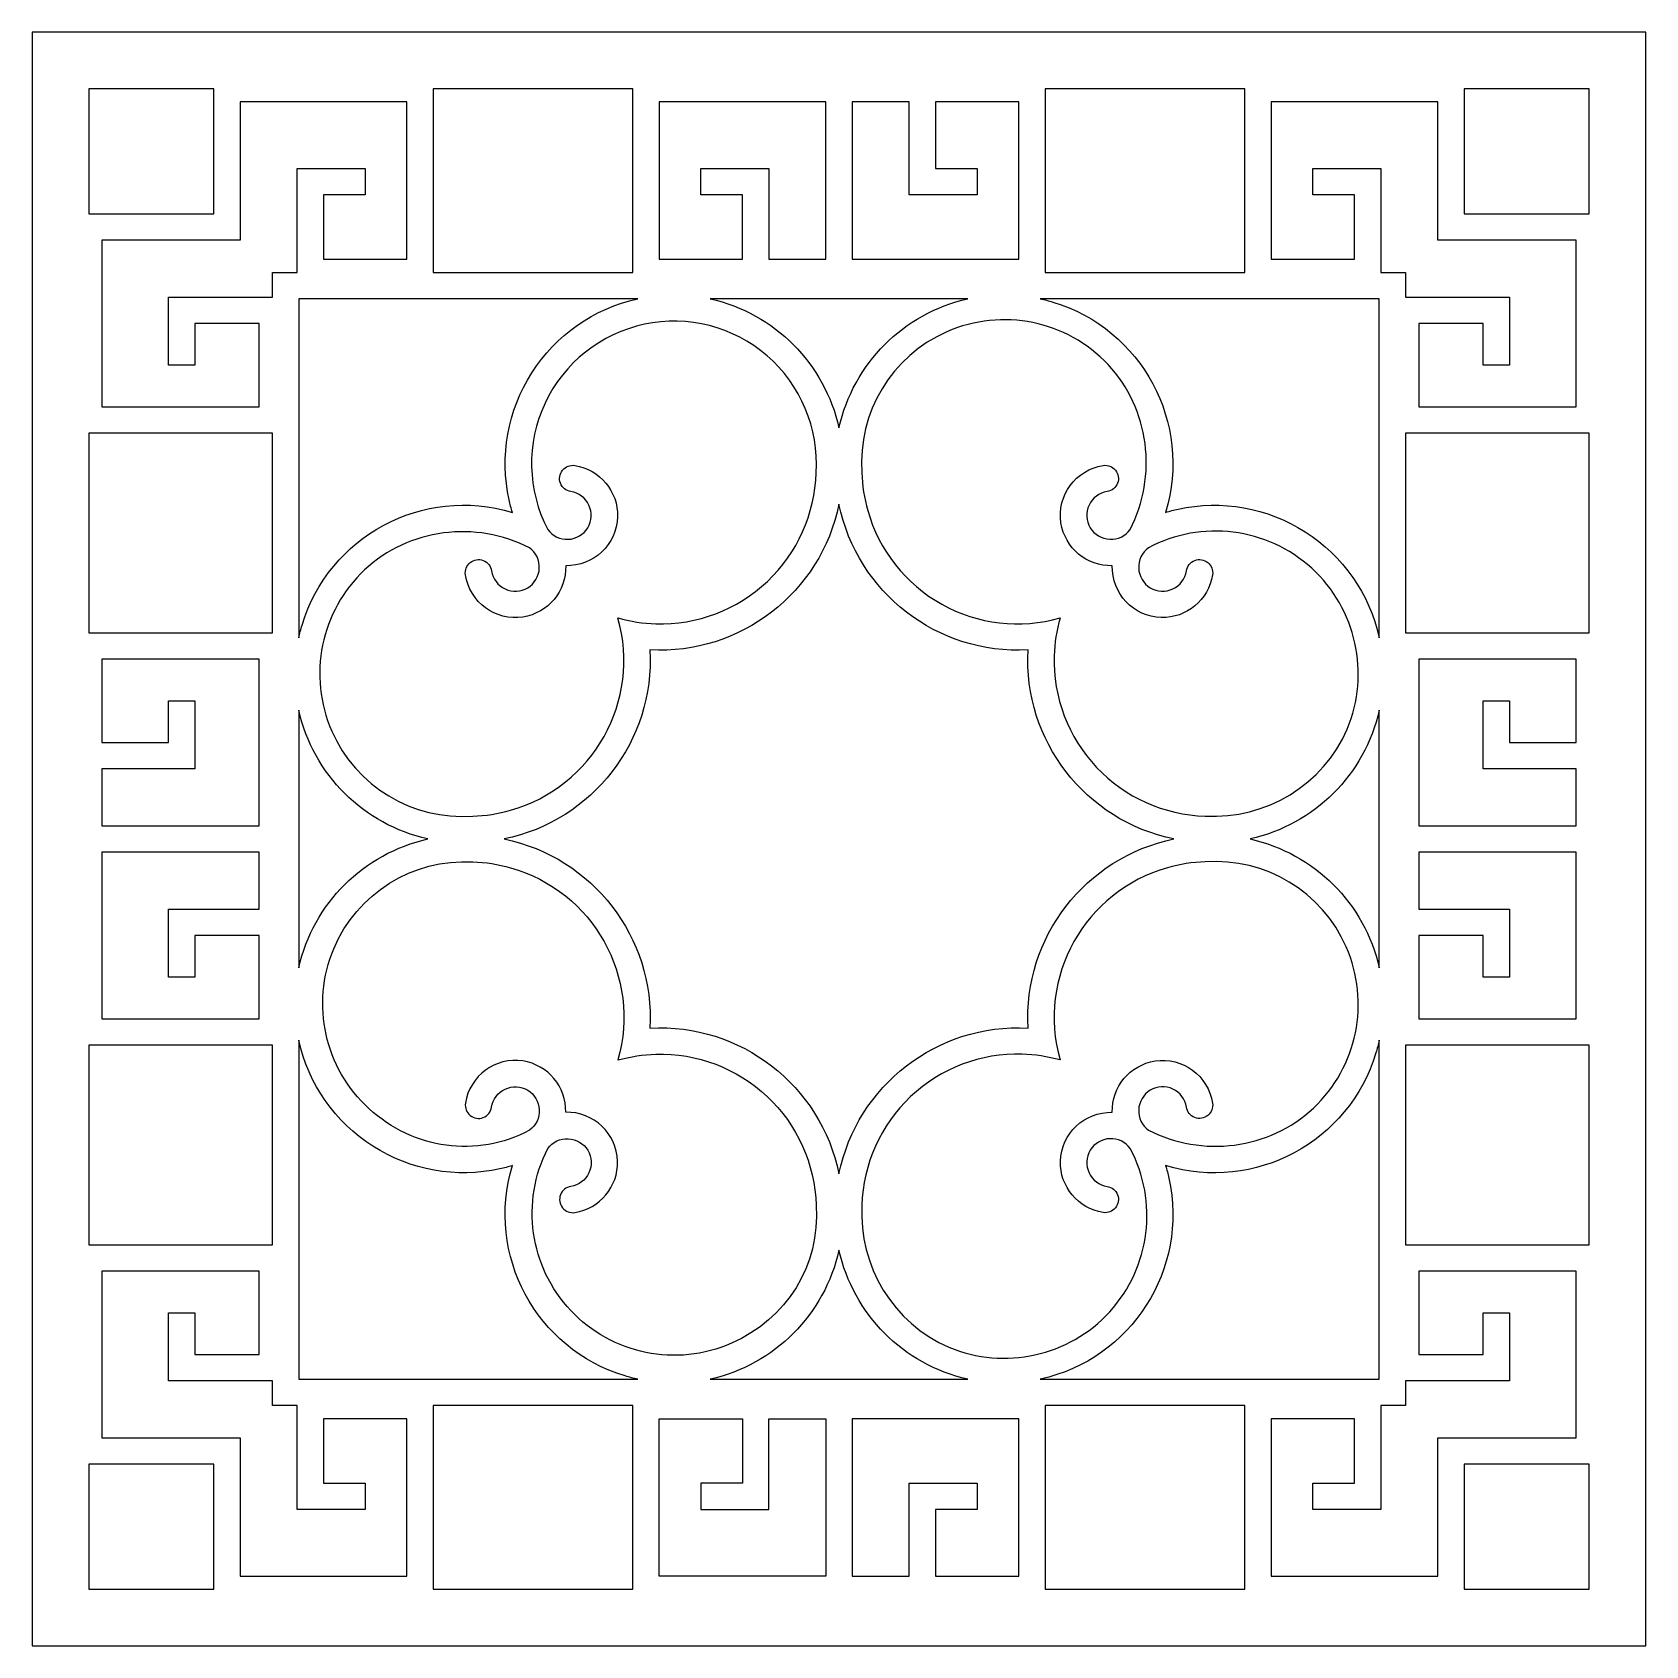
# Model space of a CAD drawing. Header units: centimetres. Extents: x -10.77 to -1.88, y 0.11 to 9.
import ezdxf

# ---------------------------------------------------------------- set-up
doc = ezdxf.new("R2010")
doc.units = ezdxf.units.CM
doc.header["$MEASUREMENT"] = 0
doc.layers.add('layer 1', color=7, linetype='Continuous')

msp = doc.modelspace()

# ---------------------------------------------------------------- linework, layer by layer
at = {"layer": 'layer 1', "color": 250}
for points, knots in [([(-10.77222, 9.00077), (-10.77222, 9.00077), (-1.87913, 9.00077), (-1.87913, 9.00077), (-1.87913, 9.00077), (-1.87913, 9.00077), (-1.87913, 0.10767), (-1.87913, 0.10767), (-1.87913, 0.10767), (-1.87913, 0.10767), (-10.77222, 0.10767), (-10.77222, 0.10767), (-10.77222, 0.10767), (-10.77222, 0.10767), (-10.77222, 9.00077), (-10.77222, 9.00077), (-10.77222, 9.00077), (-10.77222, 9.00077), (-10.77222, 9.00077), (-10.77222, 9.00077)], [0, 0, 0, 0, 0.1666667, 0.1666667, 0.1666667, 0.1666667, 0.3333333, 0.3333333, 0.3333333, 0.3333333, 0.5, 0.5, 0.5, 0.5, 0.6666667, 0.6666667, 0.6666667, 0.6666667, 1, 1, 1, 1]), ([(-9.77196, 8.00051), (-9.77196, 8.00051), (-10.46106, 8.00051), (-10.46106, 8.00051), (-10.46106, 8.00051), (-10.46106, 8.00051), (-10.46106, 8.68961), (-10.46106, 8.68961), (-10.46106, 8.68961), (-10.46106, 8.68961), (-9.77196, 8.68961), (-9.77196, 8.68961), (-9.77196, 8.68961), (-9.77196, 8.68961), (-9.77196, 8.00051), (-9.77196, 8.00051)], [0, 0, 0, 0, 0.2, 0.2, 0.2, 0.2, 0.4, 0.4, 0.4, 0.4, 0.6, 0.6, 0.6, 0.6, 1, 1, 1, 1]), ([(-7.46285, 7.67751), (-7.46285, 7.67751), (-8.56192, 7.67753), (-8.56192, 7.67753), (-8.56192, 7.67753), (-8.56192, 7.67753), (-8.56192, 8.68961), (-8.56192, 8.68961), (-8.56192, 8.68961), (-8.56192, 8.68961), (-7.46285, 8.68961), (-7.46285, 8.68961), (-7.46285, 8.68961), (-7.46285, 8.68961), (-7.46285, 7.67753), (-7.46285, 7.67753), (-7.46285, 7.67753), (-7.46285, 7.67753), (-7.46285, 7.67751), (-7.46285, 7.67751)], [0, 0, 0, 0, 0.1666667, 0.1666667, 0.1666667, 0.1666667, 0.3333333, 0.3333333, 0.3333333, 0.3333333, 0.5, 0.5, 0.5, 0.5, 0.6666667, 0.6666667, 0.6666667, 0.6666667, 1, 1, 1, 1]), ([(-4.08942, 7.67751), (-4.08942, 7.67751), (-5.1885, 7.67751), (-5.1885, 7.67751), (-5.1885, 7.67751), (-5.1885, 7.67751), (-5.1885, 8.68961), (-5.1885, 8.68961), (-5.1885, 8.68961), (-5.1885, 8.68961), (-4.08942, 8.68961), (-4.08942, 8.68961), (-4.08942, 8.68961), (-4.08942, 8.68961), (-4.08942, 7.67751), (-4.08942, 7.67751)], [0, 0, 0, 0, 0.2, 0.2, 0.2, 0.2, 0.4, 0.4, 0.4, 0.4, 0.6, 0.6, 0.6, 0.6, 1, 1, 1, 1]), ([(-2.87939, 8.00051), (-2.87939, 8.00051), (-2.87939, 8.68961), (-2.87939, 8.68961), (-2.87939, 8.68961), (-2.87939, 8.68961), (-2.19028, 8.68961), (-2.19028, 8.68961), (-2.19028, 8.68961), (-2.19028, 8.68961), (-2.19028, 8.00051), (-2.19028, 8.00051), (-2.19028, 8.00051), (-2.19028, 8.00051), (-2.87939, 8.00051), (-2.87939, 8.00051)], [0, 0, 0, 0, 0.2, 0.2, 0.2, 0.2, 0.4, 0.4, 0.4, 0.4, 0.6, 0.6, 0.6, 0.6, 1, 1, 1, 1]), ([(-9.44896, 7.5411), (-9.44896, 7.5411), (-10.02124, 7.5411), (-10.02124, 7.5411), (-10.02124, 7.5411), (-10.02124, 7.5411), (-10.02124, 7.16576), (-10.02124, 7.16576), (-10.02124, 7.16576), (-10.02124, 7.16576), (-9.87565, 7.16576), (-9.87565, 7.16576), (-9.87565, 7.16576), (-9.87565, 7.16576), (-9.87563, 7.3955), (-9.87563, 7.3955), (-9.87563, 7.3955), (-9.87563, 7.3955), (-9.52173, 7.3955), (-9.52173, 7.3955), (-9.52173, 7.3955), (-9.52173, 7.3955), (-9.52173, 6.93604), (-9.52173, 6.93604), (-9.52173, 6.93604), (-9.52173, 6.93604), (-10.38831, 6.93604), (-10.38831, 6.93604), (-10.38831, 6.93604), (-10.38831, 6.93604), (-10.38832, 7.85497), (-10.38832, 7.85497), (-10.38832, 7.85497), (-10.38832, 7.85497), (-9.6264, 7.85497), (-9.6264, 7.85497), (-9.6264, 7.85497), (-9.6264, 7.85497), (-9.6264, 8.61688), (-9.6264, 8.61688), (-9.6264, 8.61688), (-9.6264, 8.61688), (-8.70749, 8.61688), (-8.70749, 8.61688), (-8.70749, 8.61688), (-8.70749, 8.61688), (-8.70749, 7.75029), (-8.70749, 7.75029), (-8.70749, 7.75029), (-8.70749, 7.75029), (-9.16692, 7.75029), (-9.16692, 7.75029), (-9.16692, 7.75029), (-9.16692, 7.75029), (-9.16692, 8.10421), (-9.16692, 8.10421), (-9.16692, 8.10421), (-9.16692, 8.10421), (-8.9372, 8.10421), (-8.9372, 8.10421), (-8.9372, 8.10421), (-8.9372, 8.10421), (-8.9372, 8.2498), (-8.9372, 8.2498), (-8.9372, 8.2498), (-8.9372, 8.2498), (-9.31254, 8.2498), (-9.31254, 8.2498), (-9.31254, 8.2498), (-9.31254, 8.2498), (-9.31254, 7.67751), (-9.31254, 7.67751), (-9.31254, 7.67751), (-9.31254, 7.67751), (-9.44896, 7.67751), (-9.44896, 7.67751), (-9.44896, 7.67751), (-9.44896, 7.67751), (-9.44896, 7.5411), (-9.44896, 7.5411)], [0, 0, 0, 0, 0.047619, 0.047619, 0.047619, 0.047619, 0.0952381, 0.0952381, 0.0952381, 0.0952381, 0.1428571, 0.1428571, 0.1428571, 0.1428571, 0.1904762, 0.1904762, 0.1904762, 0.1904762, 0.2380952, 0.2380952, 0.2380952, 0.2380952, 0.2857143, 0.2857143, 0.2857143, 0.2857143, 0.3333333, 0.3333333, 0.3333333, 0.3333333, 0.3809524, 0.3809524, 0.3809524, 0.3809524, 0.4285714, 0.4285714, 0.4285714, 0.4285714, 0.4761905, 0.4761905, 0.4761905, 0.4761905, 0.5238095, 0.5238095, 0.5238095, 0.5238095, 0.5714286, 0.5714286, 0.5714286, 0.5714286, 0.6190476, 0.6190476, 0.6190476, 0.6190476, 0.6666667, 0.6666667, 0.6666667, 0.6666667, 0.7142857, 0.7142857, 0.7142857, 0.7142857, 0.7619048, 0.7619048, 0.7619048, 0.7619048, 0.8095238, 0.8095238, 0.8095238, 0.8095238, 0.8571429, 0.8571429, 0.8571429, 0.8571429, 0.9047619, 0.9047619, 0.9047619, 0.9047619, 1, 1, 1, 1]), ([(-6.85794, 7.75029), (-6.85794, 7.75029), (-7.31729, 7.75029), (-7.31729, 7.75029), (-7.31729, 7.75029), (-7.31729, 7.75029), (-7.31729, 8.61688), (-7.31729, 8.61688), (-7.31729, 8.61688), (-7.31729, 8.61688), (-6.39846, 8.61688), (-6.39846, 8.61688), (-6.39846, 8.61688), (-6.39846, 8.61688), (-6.39846, 7.75029), (-6.39846, 7.75029), (-6.39846, 7.75029), (-6.39846, 7.75029), (-6.71233, 7.75029), (-6.71233, 7.75029), (-6.71233, 7.75029), (-6.71233, 7.75029), (-6.71233, 8.2498), (-6.71233, 8.2498), (-6.71233, 8.2498), (-6.71233, 8.2498), (-7.0876, 8.2498), (-7.0876, 8.2498), (-7.0876, 8.2498), (-7.0876, 8.2498), (-7.0876, 8.10421), (-7.0876, 8.10421), (-7.0876, 8.10421), (-7.0876, 8.10421), (-6.85794, 8.10421), (-6.85794, 8.10421), (-6.85794, 8.10421), (-6.85794, 8.10421), (-6.85794, 7.75029), (-6.85794, 7.75029)], [0, 0, 0, 0, 0.0909091, 0.0909091, 0.0909091, 0.0909091, 0.1818182, 0.1818182, 0.1818182, 0.1818182, 0.2727273, 0.2727273, 0.2727273, 0.2727273, 0.3636364, 0.3636364, 0.3636364, 0.3636364, 0.4545455, 0.4545455, 0.4545455, 0.4545455, 0.5454545, 0.5454545, 0.5454545, 0.5454545, 0.6363636, 0.6363636, 0.6363636, 0.6363636, 0.7272727, 0.7272727, 0.7272727, 0.7272727, 0.8181818, 0.8181818, 0.8181818, 0.8181818, 1, 1, 1, 1]), ([(-5.79341, 8.61691), (-5.79341, 8.61691), (-5.33406, 8.61688), (-5.33406, 8.61688), (-5.33406, 8.61688), (-5.33406, 8.61688), (-5.33406, 7.75029), (-5.33406, 7.75029), (-5.33406, 7.75029), (-5.33406, 7.75029), (-6.25288, 7.75029), (-6.25288, 7.75029), (-6.25288, 7.75029), (-6.25288, 7.75029), (-6.25288, 8.61688), (-6.25288, 8.61688), (-6.25288, 8.61688), (-6.25288, 8.61688), (-5.939, 8.61688), (-5.939, 8.61688), (-5.939, 8.61688), (-5.939, 8.61688), (-5.939, 8.10421), (-5.939, 8.10421), (-5.939, 8.10421), (-5.939, 8.10421), (-5.56375, 8.10421), (-5.56375, 8.10421), (-5.56375, 8.10421), (-5.56375, 8.10421), (-5.56375, 8.2498), (-5.56375, 8.2498), (-5.56375, 8.2498), (-5.56375, 8.2498), (-5.79341, 8.2498), (-5.79341, 8.2498), (-5.79341, 8.2498), (-5.79341, 8.2498), (-5.79341, 8.61691), (-5.79341, 8.61691)], [0, 0, 0, 0, 0.0909091, 0.0909091, 0.0909091, 0.0909091, 0.1818182, 0.1818182, 0.1818182, 0.1818182, 0.2727273, 0.2727273, 0.2727273, 0.2727273, 0.3636364, 0.3636364, 0.3636364, 0.3636364, 0.4545455, 0.4545455, 0.4545455, 0.4545455, 0.5454545, 0.5454545, 0.5454545, 0.5454545, 0.6363636, 0.6363636, 0.6363636, 0.6363636, 0.7272727, 0.7272727, 0.7272727, 0.7272727, 0.8181818, 0.8181818, 0.8181818, 0.8181818, 1, 1, 1, 1]), ([(-3.20239, 7.54109), (-3.20239, 7.54109), (-3.20239, 7.67751), (-3.20239, 7.67751), (-3.20239, 7.67751), (-3.20239, 7.67751), (-3.33881, 7.67751), (-3.33881, 7.67751), (-3.33881, 7.67751), (-3.33881, 7.67751), (-3.33881, 8.2498), (-3.33881, 8.2498), (-3.33881, 8.2498), (-3.33881, 8.2498), (-3.71413, 8.2498), (-3.71413, 8.2498), (-3.71413, 8.2498), (-3.71413, 8.2498), (-3.71413, 8.10421), (-3.71413, 8.10421), (-3.71413, 8.10421), (-3.71413, 8.10421), (-3.4844, 8.10421), (-3.4844, 8.10421), (-3.4844, 8.10421), (-3.4844, 8.10421), (-3.4844, 7.75029), (-3.4844, 7.75029), (-3.4844, 7.75029), (-3.4844, 7.75029), (-3.94386, 7.75029), (-3.94386, 7.75029), (-3.94386, 7.75029), (-3.94386, 7.75029), (-3.94386, 8.61688), (-3.94386, 8.61688), (-3.94386, 8.61688), (-3.94386, 8.61688), (-3.02494, 8.61688), (-3.02494, 8.61688), (-3.02494, 8.61688), (-3.02494, 8.61688), (-3.02494, 7.85495), (-3.02494, 7.85495), (-3.02494, 7.85495), (-3.02494, 7.85495), (-2.26302, 7.85497), (-2.26302, 7.85497), (-2.26302, 7.85497), (-2.26302, 7.85497), (-2.26303, 6.93604), (-2.26303, 6.93604), (-2.26303, 6.93604), (-2.26303, 6.93604), (-3.12961, 6.93604), (-3.12961, 6.93604), (-3.12961, 6.93604), (-3.12961, 6.93604), (-3.12961, 7.3955), (-3.12961, 7.3955), (-3.12961, 7.3955), (-3.12961, 7.3955), (-2.77569, 7.3955), (-2.77569, 7.3955), (-2.77569, 7.3955), (-2.77569, 7.3955), (-2.77569, 7.16576), (-2.77569, 7.16576), (-2.77569, 7.16576), (-2.77569, 7.16576), (-2.6301, 7.16576), (-2.6301, 7.16576), (-2.6301, 7.16576), (-2.6301, 7.16576), (-2.6301, 7.54109), (-2.6301, 7.54109), (-2.6301, 7.54109), (-2.6301, 7.54109), (-3.20239, 7.54109), (-3.20239, 7.54109)], [0, 0, 0, 0, 0.047619, 0.047619, 0.047619, 0.047619, 0.0952381, 0.0952381, 0.0952381, 0.0952381, 0.1428571, 0.1428571, 0.1428571, 0.1428571, 0.1904762, 0.1904762, 0.1904762, 0.1904762, 0.2380952, 0.2380952, 0.2380952, 0.2380952, 0.2857143, 0.2857143, 0.2857143, 0.2857143, 0.3333333, 0.3333333, 0.3333333, 0.3333333, 0.3809524, 0.3809524, 0.3809524, 0.3809524, 0.4285714, 0.4285714, 0.4285714, 0.4285714, 0.4761905, 0.4761905, 0.4761905, 0.4761905, 0.5238095, 0.5238095, 0.5238095, 0.5238095, 0.5714286, 0.5714286, 0.5714286, 0.5714286, 0.6190476, 0.6190476, 0.6190476, 0.6190476, 0.6666667, 0.6666667, 0.6666667, 0.6666667, 0.7142857, 0.7142857, 0.7142857, 0.7142857, 0.7619048, 0.7619048, 0.7619048, 0.7619048, 0.8095238, 0.8095238, 0.8095238, 0.8095238, 0.8571429, 0.8571429, 0.8571429, 0.8571429, 0.9047619, 0.9047619, 0.9047619, 0.9047619, 1, 1, 1, 1]), ([(-7.43529, 7.53192), (-7.6764, 7.47866), (-7.88646, 7.33179), (-8.01928, 7.12363), (-8.01928, 7.12363), (-8.1521, 6.91547), (-8.19705, 6.66423), (-8.14377, 6.42312), (-8.14377, 6.42312), (-8.13867, 6.4), (-8.13269, 6.37708), (-8.12586, 6.35441), (-8.12586, 6.35441), (-8.6182, 6.50268), (-9.13719, 6.2249), (-9.2855, 5.73257), (-9.2855, 5.73257), (-9.29232, 5.70988), (-9.29828, 5.68694), (-9.30338, 5.6638), (-9.30338, 5.6638), (-9.30338, 5.6638), (-9.30338, 7.53193), (-9.30338, 7.53193), (-9.30338, 7.53193), (-9.30338, 7.53193), (-7.43529, 7.53193), (-7.43529, 7.53193), (-7.43529, 7.53193), (-7.43529, 7.53193), (-7.43529, 7.53192), (-7.43529, 7.53192)], [0, 0, 0, 0, 0.1111111, 0.1111111, 0.1111111, 0.1111111, 0.2222222, 0.2222222, 0.2222222, 0.2222222, 0.3333333, 0.3333333, 0.3333333, 0.3333333, 0.4444444, 0.4444444, 0.4444444, 0.4444444, 0.5555556, 0.5555556, 0.5555556, 0.5555556, 0.6666667, 0.6666667, 0.6666667, 0.6666667, 0.7777778, 0.7777778, 0.7777778, 0.7777778, 1, 1, 1, 1]), ([(-7.03494, 7.53193), (-7.03494, 7.53193), (-5.61643, 7.53193), (-5.61643, 7.53193), (-5.61643, 7.53193), (-5.97058, 7.45129), (-6.24659, 7.17445), (-6.32569, 6.81995), (-6.32569, 6.81995), (-6.40499, 7.1744), (-6.68076, 7.45145), (-7.03494, 7.53193)], [0, 0, 0, 0, 0.25, 0.25, 0.25, 0.25, 0.5, 0.5, 0.5, 0.5, 1, 1, 1, 1]), ([(-5.10749, 5.77236), (-5.32641, 5.71025), (-5.56105, 5.73765), (-5.75977, 5.84853), (-5.75977, 5.84853), (-5.95849, 5.95942), (-6.10532, 6.14575), (-6.16744, 6.36468), (-6.16744, 6.36468), (-6.18666, 6.4326), (-6.19743, 6.50266), (-6.19949, 6.57322), (-6.19949, 6.57322), (-6.22337, 6.90519), (-6.03575, 7.21625), (-5.73098, 7.34998), (-5.73098, 7.34998), (-5.4262, 7.48371), (-5.07025, 7.41116), (-4.84213, 7.16881), (-4.84213, 7.16881), (-4.61401, 6.92646), (-4.56889, 6.55571), (-4.7208, 6.25958), (-4.7208, 6.25958), (-4.74701, 6.22408), (-4.7892, 6.20398), (-4.83329, 6.206), (-4.83329, 6.206), (-4.87738, 6.20801), (-4.91775, 6.23221), (-4.94061, 6.26996), (-4.94061, 6.26996), (-4.96347, 6.30771), (-4.96599, 6.35438), (-4.94734, 6.39438), (-4.94734, 6.39438), (-4.92869, 6.43438), (-4.89095, 6.46251), (-4.84734, 6.46928), (-4.84734, 6.46928), (-4.82163, 6.47323), (-4.79998, 6.4906), (-4.79056, 6.51485), (-4.79056, 6.51485), (-4.78113, 6.53909), (-4.78535, 6.56652), (-4.80163, 6.58681), (-4.80163, 6.58681), (-4.81791, 6.60709), (-4.84377, 6.61716), (-4.86948, 6.6132), (-4.86948, 6.6132), (-5.02133, 6.58971), (-5.12548, 6.44796), (-5.10207, 6.2961), (-5.10207, 6.2961), (-5.0802, 6.15775), (-4.95957, 6.05696), (-4.81954, 6.06036), (-4.81954, 6.06036), (-4.82362, 5.90676), (-4.70283, 5.77891), (-4.54924, 5.77471), (-4.54924, 5.77471), (-4.4092, 5.77139), (-4.2884, 5.87204), (-4.2667, 6.01042), (-4.2667, 6.01042), (-4.26275, 6.03613), (-4.27281, 6.062), (-4.2931, 6.07827), (-4.2931, 6.07827), (-4.31339, 6.09455), (-4.34083, 6.09877), (-4.36507, 6.08934), (-4.36507, 6.08934), (-4.3893, 6.0799), (-4.40667, 6.05827), (-4.41061, 6.03256), (-4.41061, 6.03256), (-4.41727, 5.98893), (-4.44524, 5.95149), (-4.48518, 5.93272), (-4.48518, 5.93272), (-4.52513, 5.91396), (-4.57212, 5.91652), (-4.60995, 5.93925), (-4.60995, 5.93925), (-4.64781, 5.96198), (-4.67182, 6.00211), (-4.67396, 6.04621), (-4.67396, 6.04621), (-4.6761, 6.09032), (-4.65579, 6.13281), (-4.62032, 6.15911), (-4.62032, 6.15911), (-4.32664, 6.31572), (-3.96618, 6.27054), (-3.72022, 6.04631), (-3.72022, 6.04631), (-3.47427, 5.82207), (-3.39605, 5.46731), (-3.52491, 5.16045), (-3.52491, 5.16045), (-3.65378, 4.85357), (-3.97429, 4.66181), (-4.3066, 4.68041), (-4.3066, 4.68041), (-4.53407, 4.68694), (-4.74962, 4.78357), (-4.90584, 4.94903), (-4.90584, 4.94903), (-5.06206, 5.1145), (-5.14612, 5.33633), (-5.13957, 5.5638), (-5.13957, 5.5638), (-5.13754, 5.63436), (-5.12678, 5.70441), (-5.10756, 5.77232), (-5.10756, 5.77232), (-5.10756, 5.77232), (-5.10749, 5.77236), (-5.10749, 5.77236)], [0, 0, 0, 0, 0.03125, 0.03125, 0.03125, 0.03125, 0.0625, 0.0625, 0.0625, 0.0625, 0.09375, 0.09375, 0.09375, 0.09375, 0.125, 0.125, 0.125, 0.125, 0.15625, 0.15625, 0.15625, 0.15625, 0.1875, 0.1875, 0.1875, 0.1875, 0.21875, 0.21875, 0.21875, 0.21875, 0.25, 0.25, 0.25, 0.25, 0.28125, 0.28125, 0.28125, 0.28125, 0.3125, 0.3125, 0.3125, 0.3125, 0.34375, 0.34375, 0.34375, 0.34375, 0.375, 0.375, 0.375, 0.375, 0.40625, 0.40625, 0.40625, 0.40625, 0.4375, 0.4375, 0.4375, 0.4375, 0.46875, 0.46875, 0.46875, 0.46875, 0.5, 0.5, 0.5, 0.5, 0.53125, 0.53125, 0.53125, 0.53125, 0.5625, 0.5625, 0.5625, 0.5625, 0.59375, 0.59375, 0.59375, 0.59375, 0.625, 0.625, 0.625, 0.625, 0.65625, 0.65625, 0.65625, 0.65625, 0.6875, 0.6875, 0.6875, 0.6875, 0.71875, 0.71875, 0.71875, 0.71875, 0.75, 0.75, 0.75, 0.75, 0.78125, 0.78125, 0.78125, 0.78125, 0.8125, 0.8125, 0.8125, 0.8125, 0.84375, 0.84375, 0.84375, 0.84375, 0.875, 0.875, 0.875, 0.875, 0.90625, 0.90625, 0.90625, 0.90625, 0.9375, 0.9375, 0.9375, 0.9375, 1, 1, 1, 1]), ([(-5.2161, 7.53193), (-5.2161, 7.53193), (-3.34796, 7.53193), (-3.34796, 7.53193), (-3.34796, 7.53193), (-3.34796, 7.53193), (-3.34797, 5.66383), (-3.34797, 5.66383), (-3.34797, 5.66383), (-3.40123, 5.90493), (-3.54809, 6.115), (-3.75625, 6.24782), (-3.75625, 6.24782), (-3.9644, 6.38064), (-4.21564, 6.42559), (-4.45674, 6.37232), (-4.45674, 6.37232), (-4.47989, 6.36722), (-4.50283, 6.36125), (-4.52553, 6.35441), (-4.52553, 6.35441), (-4.37725, 6.84673), (-4.65497, 7.36569), (-5.14725, 7.51406), (-5.14725, 7.51406), (-5.16998, 7.52085), (-5.19294, 7.52681), (-5.2161, 7.53193), (-5.2161, 7.53193), (-5.2161, 7.53193), (-5.2161, 7.53193), (-5.2161, 7.53193)], [0, 0, 0, 0, 0.1111111, 0.1111111, 0.1111111, 0.1111111, 0.2222222, 0.2222222, 0.2222222, 0.2222222, 0.3333333, 0.3333333, 0.3333333, 0.3333333, 0.4444444, 0.4444444, 0.4444444, 0.4444444, 0.5555556, 0.5555556, 0.5555556, 0.5555556, 0.6666667, 0.6666667, 0.6666667, 0.6666667, 0.7777778, 0.7777778, 0.7777778, 0.7777778, 1, 1, 1, 1]), ([(-7.54379, 5.77232), (-7.4145, 5.31641), (-7.68033, 4.84171), (-8.13624, 4.71241), (-8.13624, 4.71241), (-8.20416, 4.69323), (-8.2742, 4.68248), (-8.34475, 4.68041), (-8.34475, 4.68041), (-8.6767, 4.65656), (-8.98774, 4.84421), (-9.12144, 5.14899), (-9.12144, 5.14899), (-9.25515, 5.45376), (-9.18258, 5.80969), (-8.94022, 6.0378), (-8.94022, 6.0378), (-8.69788, 6.2659), (-8.32713, 6.31101), (-8.031, 6.15911), (-8.031, 6.15911), (-7.9955, 6.13289), (-7.9754, 6.09069), (-7.97743, 6.0466), (-7.97743, 6.0466), (-7.97945, 6.00251), (-8.00364, 5.96214), (-8.0414, 5.93929), (-8.0414, 5.93929), (-8.07916, 5.91643), (-8.12583, 5.9139), (-8.16582, 5.93255), (-8.16582, 5.93255), (-8.20583, 5.9512), (-8.23395, 5.98894), (-8.24072, 6.03256), (-8.24072, 6.03256), (-8.24467, 6.05827), (-8.26205, 6.07992), (-8.2863, 6.08934), (-8.2863, 6.08934), (-8.31055, 6.09877), (-8.33798, 6.09454), (-8.35826, 6.07825), (-8.35826, 6.07825), (-8.37855, 6.06197), (-8.38861, 6.03612), (-8.38464, 6.01041), (-8.38464, 6.01041), (-8.36116, 5.85856), (-8.21941, 5.75442), (-8.06754, 5.77782), (-8.06754, 5.77782), (-7.9292, 5.7997), (-7.82841, 5.92034), (-7.83181, 6.06036), (-7.83181, 6.06036), (-7.67822, 6.05629), (-7.55038, 6.17706), (-7.54613, 6.33064), (-7.54613, 6.33064), (-7.54282, 6.47068), (-7.64345, 6.59148), (-7.78184, 6.6132), (-7.78184, 6.6132), (-7.80755, 6.61716), (-7.83343, 6.60709), (-7.84971, 6.5868), (-7.84971, 6.5868), (-7.86599, 6.56651), (-7.87021, 6.53908), (-7.86078, 6.51483), (-7.86078, 6.51483), (-7.85134, 6.49058), (-7.82972, 6.47322), (-7.80401, 6.46928), (-7.80401, 6.46928), (-7.76037, 6.46261), (-7.72293, 6.43465), (-7.70417, 6.3947), (-7.70417, 6.3947), (-7.6854, 6.35476), (-7.68797, 6.30777), (-7.7107, 6.26993), (-7.7107, 6.26993), (-7.73344, 6.23209), (-7.77356, 6.20808), (-7.81766, 6.20594), (-7.81766, 6.20594), (-7.86177, 6.20381), (-7.90425, 6.22411), (-7.93055, 6.25958), (-7.93055, 6.25958), (-8.04448, 6.47684), (-8.05017, 6.7349), (-7.94595, 6.95698), (-7.94595, 6.95698), (-7.84172, 7.17905), (-7.63789, 7.33993), (-7.39798, 7.39113), (-7.39798, 7.39113), (-7.15804, 7.44234), (-6.90796, 7.37828), (-6.72218, 7.21805), (-6.72218, 7.21805), (-6.5364, 7.05781), (-6.43643, 6.81812), (-6.45186, 6.57326), (-6.45186, 6.57326), (-6.45839, 6.3458), (-6.55503, 6.13025), (-6.7205, 5.97404), (-6.7205, 5.97404), (-6.88597, 5.81783), (-7.1078, 5.73378), (-7.33526, 5.74033), (-7.33526, 5.74033), (-7.40582, 5.74237), (-7.47587, 5.75312), (-7.54378, 5.77234), (-7.54378, 5.77234), (-7.54378, 5.77234), (-7.54379, 5.77232), (-7.54379, 5.77232)], [0, 0, 0, 0, 0.03125, 0.03125, 0.03125, 0.03125, 0.0625, 0.0625, 0.0625, 0.0625, 0.09375, 0.09375, 0.09375, 0.09375, 0.125, 0.125, 0.125, 0.125, 0.15625, 0.15625, 0.15625, 0.15625, 0.1875, 0.1875, 0.1875, 0.1875, 0.21875, 0.21875, 0.21875, 0.21875, 0.25, 0.25, 0.25, 0.25, 0.28125, 0.28125, 0.28125, 0.28125, 0.3125, 0.3125, 0.3125, 0.3125, 0.34375, 0.34375, 0.34375, 0.34375, 0.375, 0.375, 0.375, 0.375, 0.40625, 0.40625, 0.40625, 0.40625, 0.4375, 0.4375, 0.4375, 0.4375, 0.46875, 0.46875, 0.46875, 0.46875, 0.5, 0.5, 0.5, 0.5, 0.53125, 0.53125, 0.53125, 0.53125, 0.5625, 0.5625, 0.5625, 0.5625, 0.59375, 0.59375, 0.59375, 0.59375, 0.625, 0.625, 0.625, 0.625, 0.65625, 0.65625, 0.65625, 0.65625, 0.6875, 0.6875, 0.6875, 0.6875, 0.71875, 0.71875, 0.71875, 0.71875, 0.75, 0.75, 0.75, 0.75, 0.78125, 0.78125, 0.78125, 0.78125, 0.8125, 0.8125, 0.8125, 0.8125, 0.84375, 0.84375, 0.84375, 0.84375, 0.875, 0.875, 0.875, 0.875, 0.90625, 0.90625, 0.90625, 0.90625, 0.9375, 0.9375, 0.9375, 0.9375, 1, 1, 1, 1]), ([(-9.44896, 6.79049), (-9.44896, 6.79049), (-9.44896, 5.6914), (-9.44896, 5.6914), (-9.44896, 5.6914), (-9.44896, 5.6914), (-10.46106, 5.6914), (-10.46106, 5.6914), (-10.46106, 5.6914), (-10.46106, 5.6914), (-10.46106, 6.79049), (-10.46106, 6.79049), (-10.46106, 6.79049), (-10.46106, 6.79049), (-9.44896, 6.79049), (-9.44896, 6.79049)], [0, 0, 0, 0, 0.2, 0.2, 0.2, 0.2, 0.4, 0.4, 0.4, 0.4, 0.6, 0.6, 0.6, 0.6, 1, 1, 1, 1]), ([(-2.19028, 5.6914), (-2.19028, 5.6914), (-3.20239, 5.6914), (-3.20239, 5.6914), (-3.20239, 5.6914), (-3.20239, 5.6914), (-3.20239, 6.79049), (-3.20239, 6.79049), (-3.20239, 6.79049), (-3.20239, 6.79049), (-2.19028, 6.79049), (-2.19028, 6.79049), (-2.19028, 6.79049), (-2.19028, 6.79049), (-2.19028, 5.6914), (-2.19028, 5.6914)], [0, 0, 0, 0, 0.2, 0.2, 0.2, 0.2, 0.4, 0.4, 0.4, 0.4, 0.6, 0.6, 0.6, 0.6, 1, 1, 1, 1]), ([(-6.32569, 2.70821), (-6.42647, 3.19729), (-6.86879, 3.53922), (-7.36743, 3.51245), (-7.36743, 3.51245), (-7.34113, 4.01112), (-7.68247, 4.45387), (-8.17164, 4.55424), (-8.17164, 4.55424), (-7.68258, 4.65506), (-7.34068, 5.09736), (-7.36743, 5.59599), (-7.36743, 5.59599), (-6.86877, 5.56966), (-6.426, 5.91102), (-6.32569, 6.4002), (-6.32569, 6.4002), (-6.22487, 5.91114), (-5.78256, 5.56924), (-5.28393, 5.59599), (-5.28393, 5.59599), (-5.31023, 5.09733), (-4.96887, 4.65458), (-4.47971, 4.55424), (-4.47971, 4.55424), (-4.96877, 4.45341), (-5.31066, 4.01109), (-5.2839, 3.51245), (-5.2839, 3.51245), (-5.78257, 3.53878), (-6.22535, 3.19743), (-6.32569, 2.70826), (-6.32569, 2.70826), (-6.32569, 2.70826), (-6.32569, 2.70821), (-6.32569, 2.70821)], [0, 0, 0, 0, 0.1, 0.1, 0.1, 0.1, 0.2, 0.2, 0.2, 0.2, 0.3, 0.3, 0.3, 0.3, 0.4, 0.4, 0.4, 0.4, 0.5, 0.5, 0.5, 0.5, 0.6, 0.6, 0.6, 0.6, 0.7, 0.7, 0.7, 0.7, 0.8, 0.8, 0.8, 0.8, 1, 1, 1, 1]), ([(-10.38832, 5.08649), (-10.38832, 5.08649), (-10.38832, 5.54584), (-10.38832, 5.54584), (-10.38832, 5.54584), (-10.38832, 5.54584), (-9.52173, 5.54584), (-9.52173, 5.54584), (-9.52173, 5.54584), (-9.52173, 5.54584), (-9.52173, 4.62702), (-9.52173, 4.62702), (-9.52173, 4.62702), (-9.52173, 4.62702), (-10.38832, 4.62702), (-10.38832, 4.62702), (-10.38832, 4.62702), (-10.38832, 4.62702), (-10.38832, 4.94088), (-10.38832, 4.94088), (-10.38832, 4.94088), (-10.38832, 4.94088), (-9.87565, 4.94088), (-9.87565, 4.94088), (-9.87565, 4.94088), (-9.87565, 4.94088), (-9.87565, 5.31615), (-9.87565, 5.31615), (-9.87565, 5.31615), (-9.87565, 5.31615), (-10.02124, 5.31615), (-10.02124, 5.31615), (-10.02124, 5.31615), (-10.02124, 5.31615), (-10.02124, 5.08649), (-10.02124, 5.08649), (-10.02124, 5.08649), (-10.02124, 5.08649), (-10.38832, 5.08649), (-10.38832, 5.08649)], [0, 0, 0, 0, 0.0909091, 0.0909091, 0.0909091, 0.0909091, 0.1818182, 0.1818182, 0.1818182, 0.1818182, 0.2727273, 0.2727273, 0.2727273, 0.2727273, 0.3636364, 0.3636364, 0.3636364, 0.3636364, 0.4545455, 0.4545455, 0.4545455, 0.4545455, 0.5454545, 0.5454545, 0.5454545, 0.5454545, 0.6363636, 0.6363636, 0.6363636, 0.6363636, 0.7272727, 0.7272727, 0.7272727, 0.7272727, 0.8181818, 0.8181818, 0.8181818, 0.8181818, 1, 1, 1, 1]), ([(-2.26302, 5.08649), (-2.26302, 5.08649), (-2.6301, 5.08649), (-2.6301, 5.08649), (-2.6301, 5.08649), (-2.6301, 5.08649), (-2.6301, 5.31615), (-2.6301, 5.31615), (-2.6301, 5.31615), (-2.6301, 5.31615), (-2.77569, 5.31615), (-2.77569, 5.31615), (-2.77569, 5.31615), (-2.77569, 5.31615), (-2.77569, 4.94088), (-2.77569, 4.94088), (-2.77569, 4.94088), (-2.77569, 4.94088), (-2.26302, 4.94088), (-2.26302, 4.94088), (-2.26302, 4.94088), (-2.26302, 4.94088), (-2.26302, 4.62702), (-2.26302, 4.62702), (-2.26302, 4.62702), (-2.26302, 4.62702), (-3.12961, 4.62702), (-3.12961, 4.62702), (-3.12961, 4.62702), (-3.12961, 4.62702), (-3.12961, 5.54584), (-3.12961, 5.54584), (-3.12961, 5.54584), (-3.12961, 5.54584), (-2.26302, 5.54584), (-2.26302, 5.54584), (-2.26302, 5.54584), (-2.26302, 5.54584), (-2.26302, 5.08649), (-2.26302, 5.08649)], [0, 0, 0, 0, 0.0909091, 0.0909091, 0.0909091, 0.0909091, 0.1818182, 0.1818182, 0.1818182, 0.1818182, 0.2727273, 0.2727273, 0.2727273, 0.2727273, 0.3636364, 0.3636364, 0.3636364, 0.3636364, 0.4545455, 0.4545455, 0.4545455, 0.4545455, 0.5454545, 0.5454545, 0.5454545, 0.5454545, 0.6363636, 0.6363636, 0.6363636, 0.6363636, 0.7272727, 0.7272727, 0.7272727, 0.7272727, 0.8181818, 0.8181818, 0.8181818, 0.8181818, 1, 1, 1, 1]), ([(-9.30339, 5.26348), (-9.22276, 4.90931), (-8.9459, 4.63331), (-8.59138, 4.55424), (-8.59138, 4.55424), (-8.94585, 4.47493), (-9.22291, 4.19915), (-9.30339, 3.84495), (-9.30339, 3.84495), (-9.30339, 3.84495), (-9.30338, 5.26349), (-9.30338, 5.26349), (-9.30338, 5.26349), (-9.30338, 5.26349), (-9.30339, 5.26348), (-9.30339, 5.26348)], [0, 0, 0, 0, 0.2, 0.2, 0.2, 0.2, 0.4, 0.4, 0.4, 0.4, 0.6, 0.6, 0.6, 0.6, 1, 1, 1, 1]), ([(-3.34796, 3.84498), (-3.4286, 4.19914), (-3.70544, 4.47514), (-4.05995, 4.55424), (-4.05995, 4.55424), (-3.70549, 4.63353), (-3.42843, 4.9093), (-3.34796, 5.26351), (-3.34796, 5.26351), (-3.34796, 5.26351), (-3.34797, 3.84496), (-3.34797, 3.84496), (-3.34797, 3.84496), (-3.34797, 3.84496), (-3.34796, 3.84498), (-3.34796, 3.84498)], [0, 0, 0, 0, 0.2, 0.2, 0.2, 0.2, 0.4, 0.4, 0.4, 0.4, 0.6, 0.6, 0.6, 0.6, 1, 1, 1, 1]), ([(-9.52173, 4.02196), (-9.52173, 4.02196), (-9.52173, 3.56261), (-9.52173, 3.56261), (-9.52173, 3.56261), (-9.52173, 3.56261), (-10.38831, 3.56261), (-10.38831, 3.56261), (-10.38831, 3.56261), (-10.38831, 3.56261), (-10.38832, 4.48144), (-10.38832, 4.48144), (-10.38832, 4.48144), (-10.38832, 4.48144), (-9.52173, 4.48144), (-9.52173, 4.48144), (-9.52173, 4.48144), (-9.52173, 4.48144), (-9.52173, 4.16757), (-9.52173, 4.16757), (-9.52173, 4.16757), (-9.52173, 4.16757), (-10.02124, 4.16757), (-10.02124, 4.16757), (-10.02124, 4.16757), (-10.02124, 4.16757), (-10.02124, 3.7923), (-10.02124, 3.7923), (-10.02124, 3.7923), (-10.02124, 3.7923), (-9.87565, 3.7923), (-9.87565, 3.7923), (-9.87565, 3.7923), (-9.87565, 3.7923), (-9.87563, 4.02196), (-9.87563, 4.02196), (-9.87563, 4.02196), (-9.87563, 4.02196), (-9.52173, 4.02196), (-9.52173, 4.02196)], [0, 0, 0, 0, 0.0909091, 0.0909091, 0.0909091, 0.0909091, 0.1818182, 0.1818182, 0.1818182, 0.1818182, 0.2727273, 0.2727273, 0.2727273, 0.2727273, 0.3636364, 0.3636364, 0.3636364, 0.3636364, 0.4545455, 0.4545455, 0.4545455, 0.4545455, 0.5454545, 0.5454545, 0.5454545, 0.5454545, 0.6363636, 0.6363636, 0.6363636, 0.6363636, 0.7272727, 0.7272727, 0.7272727, 0.7272727, 0.8181818, 0.8181818, 0.8181818, 0.8181818, 1, 1, 1, 1]), ([(-5.10756, 3.33613), (-5.23684, 3.79205), (-4.97101, 4.26674), (-4.51511, 4.39604), (-4.51511, 4.39604), (-4.44719, 4.41522), (-4.37716, 4.42597), (-4.30663, 4.42804), (-4.30663, 4.42804), (-3.97467, 4.4519), (-3.66363, 4.26427), (-3.52991, 3.9595), (-3.52991, 3.9595), (-3.3962, 3.65473), (-3.46876, 3.29879), (-3.7111, 3.07068), (-3.7111, 3.07068), (-3.95344, 2.84257), (-4.32419, 2.79745), (-4.62032, 2.94934), (-4.62032, 2.94934), (-4.65582, 2.97556), (-4.67593, 3.01775), (-4.67391, 3.06185), (-4.67391, 3.06185), (-4.6719, 3.10594), (-4.64772, 3.14632), (-4.60997, 3.16919), (-4.60997, 3.16919), (-4.57221, 3.19207), (-4.52553, 3.1946), (-4.48551, 3.17594), (-4.48551, 3.17594), (-4.4455, 3.15728), (-4.41737, 3.11953), (-4.41063, 3.0759), (-4.41063, 3.0759), (-4.40667, 3.05018), (-4.3893, 3.02854), (-4.36505, 3.01911), (-4.36505, 3.01911), (-4.3408, 3.00969), (-4.31337, 3.01391), (-4.29309, 3.0302), (-4.29309, 3.0302), (-4.2728, 3.04649), (-4.26274, 3.07234), (-4.2667, 3.09805), (-4.2667, 3.09805), (-4.29019, 3.24989), (-4.43194, 3.35404), (-4.5838, 3.33063), (-4.5838, 3.33063), (-4.72215, 3.30875), (-4.82294, 3.18811), (-4.81954, 3.04809), (-4.81954, 3.04809), (-4.97314, 3.05218), (-5.101, 2.93139), (-5.10521, 2.77779), (-5.10521, 2.77779), (-5.10852, 2.63775), (-5.00787, 2.51695), (-4.86948, 2.49526), (-4.86948, 2.49526), (-4.84377, 2.49131), (-4.8179, 2.50137), (-4.80163, 2.52166), (-4.80163, 2.52166), (-4.78535, 2.54195), (-4.78113, 2.56938), (-4.79057, 2.59362), (-4.79057, 2.59362), (-4.8, 2.61786), (-4.82163, 2.63522), (-4.84734, 2.63917), (-4.84734, 2.63917), (-4.89097, 2.64583), (-4.92841, 2.6738), (-4.94717, 2.71374), (-4.94717, 2.71374), (-4.96593, 2.75369), (-4.96336, 2.80068), (-4.94063, 2.83851), (-4.94063, 2.83851), (-4.9179, 2.87635), (-4.87778, 2.90036), (-4.83368, 2.90251), (-4.83368, 2.90251), (-4.78958, 2.90465), (-4.74709, 2.88435), (-4.72079, 2.84888), (-4.72079, 2.84888), (-4.56417, 2.55519), (-4.60934, 2.19471), (-4.83358, 1.94874), (-4.83358, 1.94874), (-5.05783, 1.70278), (-5.41261, 1.62457), (-5.71949, 1.75345), (-5.71949, 1.75345), (-6.02636, 1.88233), (-6.21812, 2.20287), (-6.19949, 2.53519), (-6.19949, 2.53519), (-6.19294, 2.76266), (-6.09629, 2.97821), (-5.93081, 3.13442), (-5.93081, 3.13442), (-5.76533, 3.29064), (-5.54349, 3.37468), (-5.31601, 3.36812), (-5.31601, 3.36812), (-5.24547, 3.36609), (-5.17543, 3.35533), (-5.10753, 3.33611), (-5.10753, 3.33611), (-5.10753, 3.33611), (-5.10756, 3.33613), (-5.10756, 3.33613)], [0, 0, 0, 0, 0.0322581, 0.0322581, 0.0322581, 0.0322581, 0.0645161, 0.0645161, 0.0645161, 0.0645161, 0.0967742, 0.0967742, 0.0967742, 0.0967742, 0.1290323, 0.1290323, 0.1290323, 0.1290323, 0.1612903, 0.1612903, 0.1612903, 0.1612903, 0.1935484, 0.1935484, 0.1935484, 0.1935484, 0.2258065, 0.2258065, 0.2258065, 0.2258065, 0.2580645, 0.2580645, 0.2580645, 0.2580645, 0.2903226, 0.2903226, 0.2903226, 0.2903226, 0.3225806, 0.3225806, 0.3225806, 0.3225806, 0.3548387, 0.3548387, 0.3548387, 0.3548387, 0.3870968, 0.3870968, 0.3870968, 0.3870968, 0.4193548, 0.4193548, 0.4193548, 0.4193548, 0.4516129, 0.4516129, 0.4516129, 0.4516129, 0.483871, 0.483871, 0.483871, 0.483871, 0.516129, 0.516129, 0.516129, 0.516129, 0.5483871, 0.5483871, 0.5483871, 0.5483871, 0.5806452, 0.5806452, 0.5806452, 0.5806452, 0.6129032, 0.6129032, 0.6129032, 0.6129032, 0.6451613, 0.6451613, 0.6451613, 0.6451613, 0.6774194, 0.6774194, 0.6774194, 0.6774194, 0.7096774, 0.7096774, 0.7096774, 0.7096774, 0.7419355, 0.7419355, 0.7419355, 0.7419355, 0.7741935, 0.7741935, 0.7741935, 0.7741935, 0.8064516, 0.8064516, 0.8064516, 0.8064516, 0.8387097, 0.8387097, 0.8387097, 0.8387097, 0.8709677, 0.8709677, 0.8709677, 0.8709677, 0.9032258, 0.9032258, 0.9032258, 0.9032258, 0.9354839, 0.9354839, 0.9354839, 0.9354839, 1, 1, 1, 1]), ([(-3.12961, 4.02196), (-3.12961, 4.02196), (-2.77569, 4.02196), (-2.77569, 4.02196), (-2.77569, 4.02196), (-2.77569, 4.02196), (-2.77569, 3.7923), (-2.77569, 3.7923), (-2.77569, 3.7923), (-2.77569, 3.7923), (-2.6301, 3.7923), (-2.6301, 3.7923), (-2.6301, 3.7923), (-2.6301, 3.7923), (-2.6301, 4.16757), (-2.6301, 4.16757), (-2.6301, 4.16757), (-2.6301, 4.16757), (-3.12961, 4.16757), (-3.12961, 4.16757), (-3.12961, 4.16757), (-3.12961, 4.16757), (-3.12961, 4.48144), (-3.12961, 4.48144), (-3.12961, 4.48144), (-3.12961, 4.48144), (-2.26302, 4.48144), (-2.26302, 4.48144), (-2.26302, 4.48144), (-2.26302, 4.48144), (-2.26303, 3.56261), (-2.26303, 3.56261), (-2.26303, 3.56261), (-2.26303, 3.56261), (-3.12961, 3.56261), (-3.12961, 3.56261), (-3.12961, 3.56261), (-3.12961, 3.56261), (-3.12961, 4.02196), (-3.12961, 4.02196)], [0, 0, 0, 0, 0.0909091, 0.0909091, 0.0909091, 0.0909091, 0.1818182, 0.1818182, 0.1818182, 0.1818182, 0.2727273, 0.2727273, 0.2727273, 0.2727273, 0.3636364, 0.3636364, 0.3636364, 0.3636364, 0.4545455, 0.4545455, 0.4545455, 0.4545455, 0.5454545, 0.5454545, 0.5454545, 0.5454545, 0.6363636, 0.6363636, 0.6363636, 0.6363636, 0.7272727, 0.7272727, 0.7272727, 0.7272727, 0.8181818, 0.8181818, 0.8181818, 0.8181818, 1, 1, 1, 1]), ([(-7.54379, 3.33614), (-7.41492, 3.79279), (-7.67959, 4.26715), (-8.13624, 4.39603), (-8.13624, 4.39603), (-8.20416, 4.41522), (-8.27417, 4.42597), (-8.34471, 4.42804), (-8.34471, 4.42804), (-8.67552, 4.44646), (-8.9821, 4.25468), (-9.1103, 3.94918), (-9.1103, 3.94918), (-9.23849, 3.64367), (-9.16054, 3.29054), (-8.91565, 3.06739), (-8.91565, 3.06739), (-8.67076, 2.84424), (-8.32334, 2.79339), (-8.03102, 2.94934), (-8.03102, 2.94934), (-7.99552, 2.97571), (-7.97551, 3.01804), (-7.97765, 3.06221), (-7.97765, 3.06221), (-7.97979, 3.10638), (-8.0035, 3.14638), (-8.04138, 3.16919), (-8.04138, 3.16919), (-8.07928, 3.192), (-8.12605, 3.19441), (-8.16609, 3.1756), (-8.16609, 3.1756), (-8.20612, 3.1568), (-8.23408, 3.11963), (-8.24072, 3.0759), (-8.24072, 3.0759), (-8.24467, 3.05018), (-8.26204, 3.02854), (-8.28629, 3.01911), (-8.28629, 3.01911), (-8.31053, 3.00968), (-8.33797, 3.0139), (-8.35825, 3.03018), (-8.35825, 3.03018), (-8.37854, 3.04647), (-8.3886, 3.07232), (-8.38464, 3.09804), (-8.38464, 3.09804), (-8.36138, 3.24973), (-8.21924, 3.35381), (-8.06754, 3.33063), (-8.06754, 3.33063), (-7.92933, 3.30891), (-7.82855, 3.18796), (-7.83181, 3.04809), (-7.83181, 3.04809), (-7.67841, 3.05237), (-7.55054, 2.93121), (-7.54613, 2.77781), (-7.54613, 2.77781), (-7.5427, 2.63793), (-7.64364, 2.51709), (-7.78184, 2.49526), (-7.78184, 2.49526), (-7.80755, 2.4913), (-7.83343, 2.50136), (-7.84971, 2.52165), (-7.84971, 2.52165), (-7.86599, 2.54194), (-7.8702, 2.56938), (-7.86076, 2.59362), (-7.86076, 2.59362), (-7.85133, 2.61786), (-7.82972, 2.63523), (-7.80401, 2.63917), (-7.80401, 2.63917), (-7.76031, 2.64597), (-7.72288, 2.67409), (-7.70419, 2.71416), (-7.70419, 2.71416), (-7.6855, 2.75424), (-7.68782, 2.80067), (-7.7107, 2.83851), (-7.7107, 2.83851), (-7.73359, 2.87637), (-7.77385, 2.9003), (-7.81805, 2.90233), (-7.81805, 2.90233), (-7.86224, 2.90435), (-7.9043, 2.88448), (-7.93055, 2.84888), (-7.93055, 2.84888), (-8.08173, 2.55403), (-8.03098, 2.19595), (-7.80382, 1.95473), (-7.80382, 1.95473), (-7.57666, 1.71351), (-7.22227, 1.64136), (-6.91889, 1.77458), (-6.91889, 1.77458), (-6.6155, 1.90779), (-6.42798, 2.20471), (-6.45186, 2.53519), (-6.45186, 2.53519), (-6.45869, 2.76293), (-6.55572, 2.97863), (-6.7216, 3.13483), (-6.7216, 3.13483), (-6.88747, 3.29103), (-7.10752, 3.37497), (-7.33526, 3.36812), (-7.33526, 3.36812), (-7.40583, 3.36609), (-7.47585, 3.35534), (-7.54378, 3.33611), (-7.54378, 3.33611), (-7.54378, 3.33611), (-7.54379, 3.33614), (-7.54379, 3.33614)], [0, 0, 0, 0, 0.0322581, 0.0322581, 0.0322581, 0.0322581, 0.0645161, 0.0645161, 0.0645161, 0.0645161, 0.0967742, 0.0967742, 0.0967742, 0.0967742, 0.1290323, 0.1290323, 0.1290323, 0.1290323, 0.1612903, 0.1612903, 0.1612903, 0.1612903, 0.1935484, 0.1935484, 0.1935484, 0.1935484, 0.2258065, 0.2258065, 0.2258065, 0.2258065, 0.2580645, 0.2580645, 0.2580645, 0.2580645, 0.2903226, 0.2903226, 0.2903226, 0.2903226, 0.3225806, 0.3225806, 0.3225806, 0.3225806, 0.3548387, 0.3548387, 0.3548387, 0.3548387, 0.3870968, 0.3870968, 0.3870968, 0.3870968, 0.4193548, 0.4193548, 0.4193548, 0.4193548, 0.4516129, 0.4516129, 0.4516129, 0.4516129, 0.483871, 0.483871, 0.483871, 0.483871, 0.516129, 0.516129, 0.516129, 0.516129, 0.5483871, 0.5483871, 0.5483871, 0.5483871, 0.5806452, 0.5806452, 0.5806452, 0.5806452, 0.6129032, 0.6129032, 0.6129032, 0.6129032, 0.6451613, 0.6451613, 0.6451613, 0.6451613, 0.6774194, 0.6774194, 0.6774194, 0.6774194, 0.7096774, 0.7096774, 0.7096774, 0.7096774, 0.7419355, 0.7419355, 0.7419355, 0.7419355, 0.7741935, 0.7741935, 0.7741935, 0.7741935, 0.8064516, 0.8064516, 0.8064516, 0.8064516, 0.8387097, 0.8387097, 0.8387097, 0.8387097, 0.8709677, 0.8709677, 0.8709677, 0.8709677, 0.9032258, 0.9032258, 0.9032258, 0.9032258, 0.9354839, 0.9354839, 0.9354839, 0.9354839, 1, 1, 1, 1]), ([(-9.44896, 3.41705), (-9.44896, 3.41705), (-9.44896, 2.31797), (-9.44896, 2.31797), (-9.44896, 2.31797), (-9.44896, 2.31797), (-10.46106, 2.31797), (-10.46106, 2.31797), (-10.46106, 2.31797), (-10.46106, 2.31797), (-10.46106, 3.41705), (-10.46106, 3.41705), (-10.46106, 3.41705), (-10.46106, 3.41705), (-9.44896, 3.41705), (-9.44896, 3.41705)], [0, 0, 0, 0, 0.2, 0.2, 0.2, 0.2, 0.4, 0.4, 0.4, 0.4, 0.6, 0.6, 0.6, 0.6, 1, 1, 1, 1]), ([(-7.43526, 1.57652), (-7.43526, 1.57652), (-9.30338, 1.57652), (-9.30338, 1.57652), (-9.30338, 1.57652), (-9.30338, 1.57652), (-9.30338, 3.44466), (-9.30338, 3.44466), (-9.30338, 3.44466), (-9.25012, 3.20355), (-9.10326, 2.99347), (-8.89511, 2.86064), (-8.89511, 2.86064), (-8.68696, 2.72782), (-8.43572, 2.68287), (-8.19461, 2.73614), (-8.19461, 2.73614), (-8.17147, 2.74121), (-8.14853, 2.74719), (-8.12586, 2.75405), (-8.12586, 2.75405), (-8.27413, 2.26169), (-7.99634, 1.7427), (-7.504, 1.5944), (-7.504, 1.5944), (-7.48133, 1.58758), (-7.4584, 1.58162), (-7.43529, 1.57652), (-7.43529, 1.57652), (-7.43529, 1.57652), (-7.43526, 1.57652), (-7.43526, 1.57652)], [0, 0, 0, 0, 0.1111111, 0.1111111, 0.1111111, 0.1111111, 0.2222222, 0.2222222, 0.2222222, 0.2222222, 0.3333333, 0.3333333, 0.3333333, 0.3333333, 0.4444444, 0.4444444, 0.4444444, 0.4444444, 0.5555556, 0.5555556, 0.5555556, 0.5555556, 0.6666667, 0.6666667, 0.6666667, 0.6666667, 0.7777778, 0.7777778, 0.7777778, 0.7777778, 1, 1, 1, 1]), ([(-5.21606, 1.57653), (-4.71401, 1.68746), (-4.39668, 2.18322), (-4.50758, 2.68527), (-4.50758, 2.68527), (-4.5127, 2.70841), (-4.51868, 2.73135), (-4.52549, 2.75405), (-4.52549, 2.75405), (-4.03315, 2.60579), (-3.51417, 2.88356), (-3.36585, 3.37588), (-3.36585, 3.37588), (-3.35903, 3.39858), (-3.35306, 3.42153), (-3.34796, 3.44468), (-3.34796, 3.44468), (-3.34796, 3.44468), (-3.34797, 1.57652), (-3.34797, 1.57652), (-3.34797, 1.57652), (-3.34797, 1.57652), (-5.2161, 1.57652), (-5.2161, 1.57652), (-5.2161, 1.57652), (-5.2161, 1.57652), (-5.21606, 1.57653), (-5.21606, 1.57653)], [0, 0, 0, 0, 0.125, 0.125, 0.125, 0.125, 0.25, 0.25, 0.25, 0.25, 0.375, 0.375, 0.375, 0.375, 0.5, 0.5, 0.5, 0.5, 0.625, 0.625, 0.625, 0.625, 0.75, 0.75, 0.75, 0.75, 1, 1, 1, 1]), ([(-2.19028, 2.31798), (-2.19028, 2.31798), (-3.20239, 2.31797), (-3.20239, 2.31797), (-3.20239, 2.31797), (-3.20239, 2.31797), (-3.20239, 3.41705), (-3.20239, 3.41705), (-3.20239, 3.41705), (-3.20239, 3.41705), (-2.19028, 3.41705), (-2.19028, 3.41705), (-2.19028, 3.41705), (-2.19028, 3.41705), (-2.19028, 2.31797), (-2.19028, 2.31797), (-2.19028, 2.31797), (-2.19028, 2.31797), (-2.19028, 2.31798), (-2.19028, 2.31798)], [0, 0, 0, 0, 0.1666667, 0.1666667, 0.1666667, 0.1666667, 0.3333333, 0.3333333, 0.3333333, 0.3333333, 0.5, 0.5, 0.5, 0.5, 0.6666667, 0.6666667, 0.6666667, 0.6666667, 1, 1, 1, 1]), ([(-5.6164, 1.57652), (-5.6164, 1.57652), (-7.03491, 1.57652), (-7.03491, 1.57652), (-7.03491, 1.57652), (-6.68075, 1.65715), (-6.40476, 1.934), (-6.32569, 2.2885), (-6.32569, 2.2885), (-6.24637, 1.93405), (-5.97059, 1.657), (-5.6164, 1.57652)], [0, 0, 0, 0, 0.25, 0.25, 0.25, 0.25, 0.5, 0.5, 0.5, 0.5, 1, 1, 1, 1]), ([(-9.44896, 1.56735), (-9.44896, 1.56735), (-9.44896, 1.43095), (-9.44896, 1.43095), (-9.44896, 1.43095), (-9.44896, 1.43095), (-9.31254, 1.43095), (-9.31254, 1.43095), (-9.31254, 1.43095), (-9.31254, 1.43095), (-9.31254, 0.85866), (-9.31254, 0.85866), (-9.31254, 0.85866), (-9.31254, 0.85866), (-8.9372, 0.85866), (-8.9372, 0.85866), (-8.9372, 0.85866), (-8.9372, 0.85866), (-8.9372, 1.00425), (-8.9372, 1.00425), (-8.9372, 1.00425), (-8.9372, 1.00425), (-9.16692, 1.00425), (-9.16692, 1.00425), (-9.16692, 1.00425), (-9.16692, 1.00425), (-9.16692, 1.35817), (-9.16692, 1.35817), (-9.16692, 1.35817), (-9.16692, 1.35817), (-8.70749, 1.35817), (-8.70749, 1.35817), (-8.70749, 1.35817), (-8.70749, 1.35817), (-8.70749, 0.49158), (-8.70749, 0.49158), (-8.70749, 0.49158), (-8.70749, 0.49158), (-9.6264, 0.49158), (-9.6264, 0.49158), (-9.6264, 0.49158), (-9.6264, 0.49158), (-9.6264, 1.2535), (-9.6264, 1.2535), (-9.6264, 1.2535), (-9.6264, 1.2535), (-10.38832, 1.2535), (-10.38832, 1.2535), (-10.38832, 1.2535), (-10.38832, 1.2535), (-10.38831, 2.17241), (-10.38831, 2.17241), (-10.38831, 2.17241), (-10.38831, 2.17241), (-9.52173, 2.17241), (-9.52173, 2.17241), (-9.52173, 2.17241), (-9.52173, 2.17241), (-9.52173, 1.71295), (-9.52173, 1.71295), (-9.52173, 1.71295), (-9.52173, 1.71295), (-9.87563, 1.71295), (-9.87563, 1.71295), (-9.87563, 1.71295), (-9.87563, 1.71295), (-9.87565, 1.94268), (-9.87565, 1.94268), (-9.87565, 1.94268), (-9.87565, 1.94268), (-10.02124, 1.94268), (-10.02124, 1.94268), (-10.02124, 1.94268), (-10.02124, 1.94268), (-10.02124, 1.56736), (-10.02124, 1.56736), (-10.02124, 1.56736), (-10.02124, 1.56736), (-9.44896, 1.56736), (-9.44896, 1.56736), (-9.44896, 1.56736), (-9.44896, 1.56736), (-9.44896, 1.56735), (-9.44896, 1.56735)], [0, 0, 0, 0, 0.0454545, 0.0454545, 0.0454545, 0.0454545, 0.0909091, 0.0909091, 0.0909091, 0.0909091, 0.1363636, 0.1363636, 0.1363636, 0.1363636, 0.1818182, 0.1818182, 0.1818182, 0.1818182, 0.2272727, 0.2272727, 0.2272727, 0.2272727, 0.2727273, 0.2727273, 0.2727273, 0.2727273, 0.3181818, 0.3181818, 0.3181818, 0.3181818, 0.3636364, 0.3636364, 0.3636364, 0.3636364, 0.4090909, 0.4090909, 0.4090909, 0.4090909, 0.4545455, 0.4545455, 0.4545455, 0.4545455, 0.5, 0.5, 0.5, 0.5, 0.5454545, 0.5454545, 0.5454545, 0.5454545, 0.5909091, 0.5909091, 0.5909091, 0.5909091, 0.6363636, 0.6363636, 0.6363636, 0.6363636, 0.6818182, 0.6818182, 0.6818182, 0.6818182, 0.7272727, 0.7272727, 0.7272727, 0.7272727, 0.7727273, 0.7727273, 0.7727273, 0.7727273, 0.8181818, 0.8181818, 0.8181818, 0.8181818, 0.8636364, 0.8636364, 0.8636364, 0.8636364, 0.9090909, 0.9090909, 0.9090909, 0.9090909, 1, 1, 1, 1]), ([(-3.33881, 1.43095), (-3.33881, 1.43095), (-3.20239, 1.43095), (-3.20239, 1.43095), (-3.20239, 1.43095), (-3.20239, 1.43095), (-3.20239, 1.56736), (-3.20239, 1.56736), (-3.20239, 1.56736), (-3.20239, 1.56736), (-2.6301, 1.56736), (-2.6301, 1.56736), (-2.6301, 1.56736), (-2.6301, 1.56736), (-2.6301, 1.9427), (-2.6301, 1.9427), (-2.6301, 1.9427), (-2.6301, 1.9427), (-2.77569, 1.94268), (-2.77569, 1.94268), (-2.77569, 1.94268), (-2.77569, 1.94268), (-2.77571, 1.71295), (-2.77571, 1.71295), (-2.77571, 1.71295), (-2.77571, 1.71295), (-3.12961, 1.71295), (-3.12961, 1.71295), (-3.12961, 1.71295), (-3.12961, 1.71295), (-3.12961, 2.17241), (-3.12961, 2.17241), (-3.12961, 2.17241), (-3.12961, 2.17241), (-2.26304, 2.17242), (-2.26304, 2.17242), (-2.26304, 2.17242), (-2.26304, 2.17242), (-2.26303, 1.2535), (-2.26303, 1.2535), (-2.26303, 1.2535), (-2.26303, 1.2535), (-3.02494, 1.2535), (-3.02494, 1.2535), (-3.02494, 1.2535), (-3.02494, 1.2535), (-3.02494, 0.49158), (-3.02494, 0.49158), (-3.02494, 0.49158), (-3.02494, 0.49158), (-3.94386, 0.49158), (-3.94386, 0.49158), (-3.94386, 0.49158), (-3.94386, 0.49158), (-3.94386, 1.35817), (-3.94386, 1.35817), (-3.94386, 1.35817), (-3.94386, 1.35817), (-3.48443, 1.35817), (-3.48443, 1.35817), (-3.48443, 1.35817), (-3.48443, 1.35817), (-3.48443, 1.00425), (-3.48443, 1.00425), (-3.48443, 1.00425), (-3.48443, 1.00425), (-3.71413, 1.00425), (-3.71413, 1.00425), (-3.71413, 1.00425), (-3.71413, 1.00425), (-3.71413, 0.85866), (-3.71413, 0.85866), (-3.71413, 0.85866), (-3.71413, 0.85866), (-3.33881, 0.85866), (-3.33881, 0.85866), (-3.33881, 0.85866), (-3.33881, 0.85866), (-3.33881, 1.43095), (-3.33881, 1.43095)], [0, 0, 0, 0, 0.047619, 0.047619, 0.047619, 0.047619, 0.0952381, 0.0952381, 0.0952381, 0.0952381, 0.1428571, 0.1428571, 0.1428571, 0.1428571, 0.1904762, 0.1904762, 0.1904762, 0.1904762, 0.2380952, 0.2380952, 0.2380952, 0.2380952, 0.2857143, 0.2857143, 0.2857143, 0.2857143, 0.3333333, 0.3333333, 0.3333333, 0.3333333, 0.3809524, 0.3809524, 0.3809524, 0.3809524, 0.4285714, 0.4285714, 0.4285714, 0.4285714, 0.4761905, 0.4761905, 0.4761905, 0.4761905, 0.5238095, 0.5238095, 0.5238095, 0.5238095, 0.5714286, 0.5714286, 0.5714286, 0.5714286, 0.6190476, 0.6190476, 0.6190476, 0.6190476, 0.6666667, 0.6666667, 0.6666667, 0.6666667, 0.7142857, 0.7142857, 0.7142857, 0.7142857, 0.7619048, 0.7619048, 0.7619048, 0.7619048, 0.8095238, 0.8095238, 0.8095238, 0.8095238, 0.8571429, 0.8571429, 0.8571429, 0.8571429, 0.9047619, 0.9047619, 0.9047619, 0.9047619, 1, 1, 1, 1]), ([(-8.56192, 1.43095), (-8.56192, 1.43095), (-7.46285, 1.43095), (-7.46285, 1.43095), (-7.46285, 1.43095), (-7.46285, 1.43095), (-7.46285, 0.41885), (-7.46285, 0.41885), (-7.46285, 0.41885), (-7.46285, 0.41885), (-8.56192, 0.41885), (-8.56192, 0.41885), (-8.56192, 0.41885), (-8.56192, 0.41885), (-8.56192, 1.43094), (-8.56192, 1.43094), (-8.56192, 1.43094), (-8.56192, 1.43094), (-8.56192, 1.43095), (-8.56192, 1.43095)], [0, 0, 0, 0, 0.1666667, 0.1666667, 0.1666667, 0.1666667, 0.3333333, 0.3333333, 0.3333333, 0.3333333, 0.5, 0.5, 0.5, 0.5, 0.6666667, 0.6666667, 0.6666667, 0.6666667, 1, 1, 1, 1]), ([(-5.1885, 1.43095), (-5.1885, 1.43095), (-4.08942, 1.43095), (-4.08942, 1.43095), (-4.08942, 1.43095), (-4.08942, 1.43095), (-4.08942, 0.41886), (-4.08942, 0.41886), (-4.08942, 0.41886), (-4.08942, 0.41886), (-5.1885, 0.41885), (-5.1885, 0.41885), (-5.1885, 0.41885), (-5.1885, 0.41885), (-5.1885, 1.43095), (-5.1885, 1.43095)], [0, 0, 0, 0, 0.2, 0.2, 0.2, 0.2, 0.4, 0.4, 0.4, 0.4, 0.6, 0.6, 0.6, 0.6, 1, 1, 1, 1]), ([(-6.85794, 1.35817), (-6.85794, 1.35817), (-7.31729, 1.35817), (-7.31729, 1.35817), (-7.31729, 1.35817), (-7.31729, 1.35817), (-7.31729, 0.49158), (-7.31729, 0.49158), (-7.31729, 0.49158), (-7.31729, 0.49158), (-6.39846, 0.49158), (-6.39846, 0.49158), (-6.39846, 0.49158), (-6.39846, 0.49158), (-6.39846, 1.35817), (-6.39846, 1.35817), (-6.39846, 1.35817), (-6.39846, 1.35817), (-6.71233, 1.35817), (-6.71233, 1.35817), (-6.71233, 1.35817), (-6.71233, 1.35817), (-6.71233, 0.85866), (-6.71233, 0.85866), (-6.71233, 0.85866), (-6.71233, 0.85866), (-7.0876, 0.85866), (-7.0876, 0.85866), (-7.0876, 0.85866), (-7.0876, 0.85866), (-7.0876, 1.00425), (-7.0876, 1.00425), (-7.0876, 1.00425), (-7.0876, 1.00425), (-6.85794, 1.00425), (-6.85794, 1.00425), (-6.85794, 1.00425), (-6.85794, 1.00425), (-6.85794, 1.35817), (-6.85794, 1.35817)], [0, 0, 0, 0, 0.0909091, 0.0909091, 0.0909091, 0.0909091, 0.1818182, 0.1818182, 0.1818182, 0.1818182, 0.2727273, 0.2727273, 0.2727273, 0.2727273, 0.3636364, 0.3636364, 0.3636364, 0.3636364, 0.4545455, 0.4545455, 0.4545455, 0.4545455, 0.5454545, 0.5454545, 0.5454545, 0.5454545, 0.6363636, 0.6363636, 0.6363636, 0.6363636, 0.7272727, 0.7272727, 0.7272727, 0.7272727, 0.8181818, 0.8181818, 0.8181818, 0.8181818, 1, 1, 1, 1]), ([(-5.79341, 0.49158), (-5.79341, 0.49158), (-5.79341, 0.85867), (-5.79341, 0.85867), (-5.79341, 0.85867), (-5.79341, 0.85867), (-5.56375, 0.85866), (-5.56375, 0.85866), (-5.56375, 0.85866), (-5.56375, 0.85866), (-5.56375, 1.00425), (-5.56375, 1.00425), (-5.56375, 1.00425), (-5.56375, 1.00425), (-5.939, 1.00425), (-5.939, 1.00425), (-5.939, 1.00425), (-5.939, 1.00425), (-5.939, 0.49158), (-5.939, 0.49158), (-5.939, 0.49158), (-5.939, 0.49158), (-6.25288, 0.49158), (-6.25288, 0.49158), (-6.25288, 0.49158), (-6.25288, 0.49158), (-6.25288, 1.35817), (-6.25288, 1.35817), (-6.25288, 1.35817), (-6.25288, 1.35817), (-5.33406, 1.35817), (-5.33406, 1.35817), (-5.33406, 1.35817), (-5.33406, 1.35817), (-5.33406, 0.49158), (-5.33406, 0.49158), (-5.33406, 0.49158), (-5.33406, 0.49158), (-5.79341, 0.49158), (-5.79341, 0.49158)], [0, 0, 0, 0, 0.0909091, 0.0909091, 0.0909091, 0.0909091, 0.1818182, 0.1818182, 0.1818182, 0.1818182, 0.2727273, 0.2727273, 0.2727273, 0.2727273, 0.3636364, 0.3636364, 0.3636364, 0.3636364, 0.4545455, 0.4545455, 0.4545455, 0.4545455, 0.5454545, 0.5454545, 0.5454545, 0.5454545, 0.6363636, 0.6363636, 0.6363636, 0.6363636, 0.7272727, 0.7272727, 0.7272727, 0.7272727, 0.8181818, 0.8181818, 0.8181818, 0.8181818, 1, 1, 1, 1]), ([(-10.46106, 1.10794), (-10.46106, 1.10794), (-9.77196, 1.10794), (-9.77196, 1.10794), (-9.77196, 1.10794), (-9.77196, 1.10794), (-9.77196, 0.41885), (-9.77196, 0.41885), (-9.77196, 0.41885), (-9.77196, 0.41885), (-10.46106, 0.41885), (-10.46106, 0.41885), (-10.46106, 0.41885), (-10.46106, 0.41885), (-10.46106, 1.10794), (-10.46106, 1.10794)], [0, 0, 0, 0, 0.2, 0.2, 0.2, 0.2, 0.4, 0.4, 0.4, 0.4, 0.6, 0.6, 0.6, 0.6, 1, 1, 1, 1]), ([(-2.87939, 0.41885), (-2.87939, 0.41885), (-2.87939, 1.10794), (-2.87939, 1.10794), (-2.87939, 1.10794), (-2.87939, 1.10794), (-2.19028, 1.10794), (-2.19028, 1.10794), (-2.19028, 1.10794), (-2.19028, 1.10794), (-2.19028, 0.41885), (-2.19028, 0.41885), (-2.19028, 0.41885), (-2.19028, 0.41885), (-2.87939, 0.41885), (-2.87939, 0.41885)], [0, 0, 0, 0, 0.2, 0.2, 0.2, 0.2, 0.4, 0.4, 0.4, 0.4, 0.6, 0.6, 0.6, 0.6, 1, 1, 1, 1])]:
    msp.add_open_spline(points, degree=3, knots=knots, dxfattribs=at)

doc.saveas('drawing.dxf')
